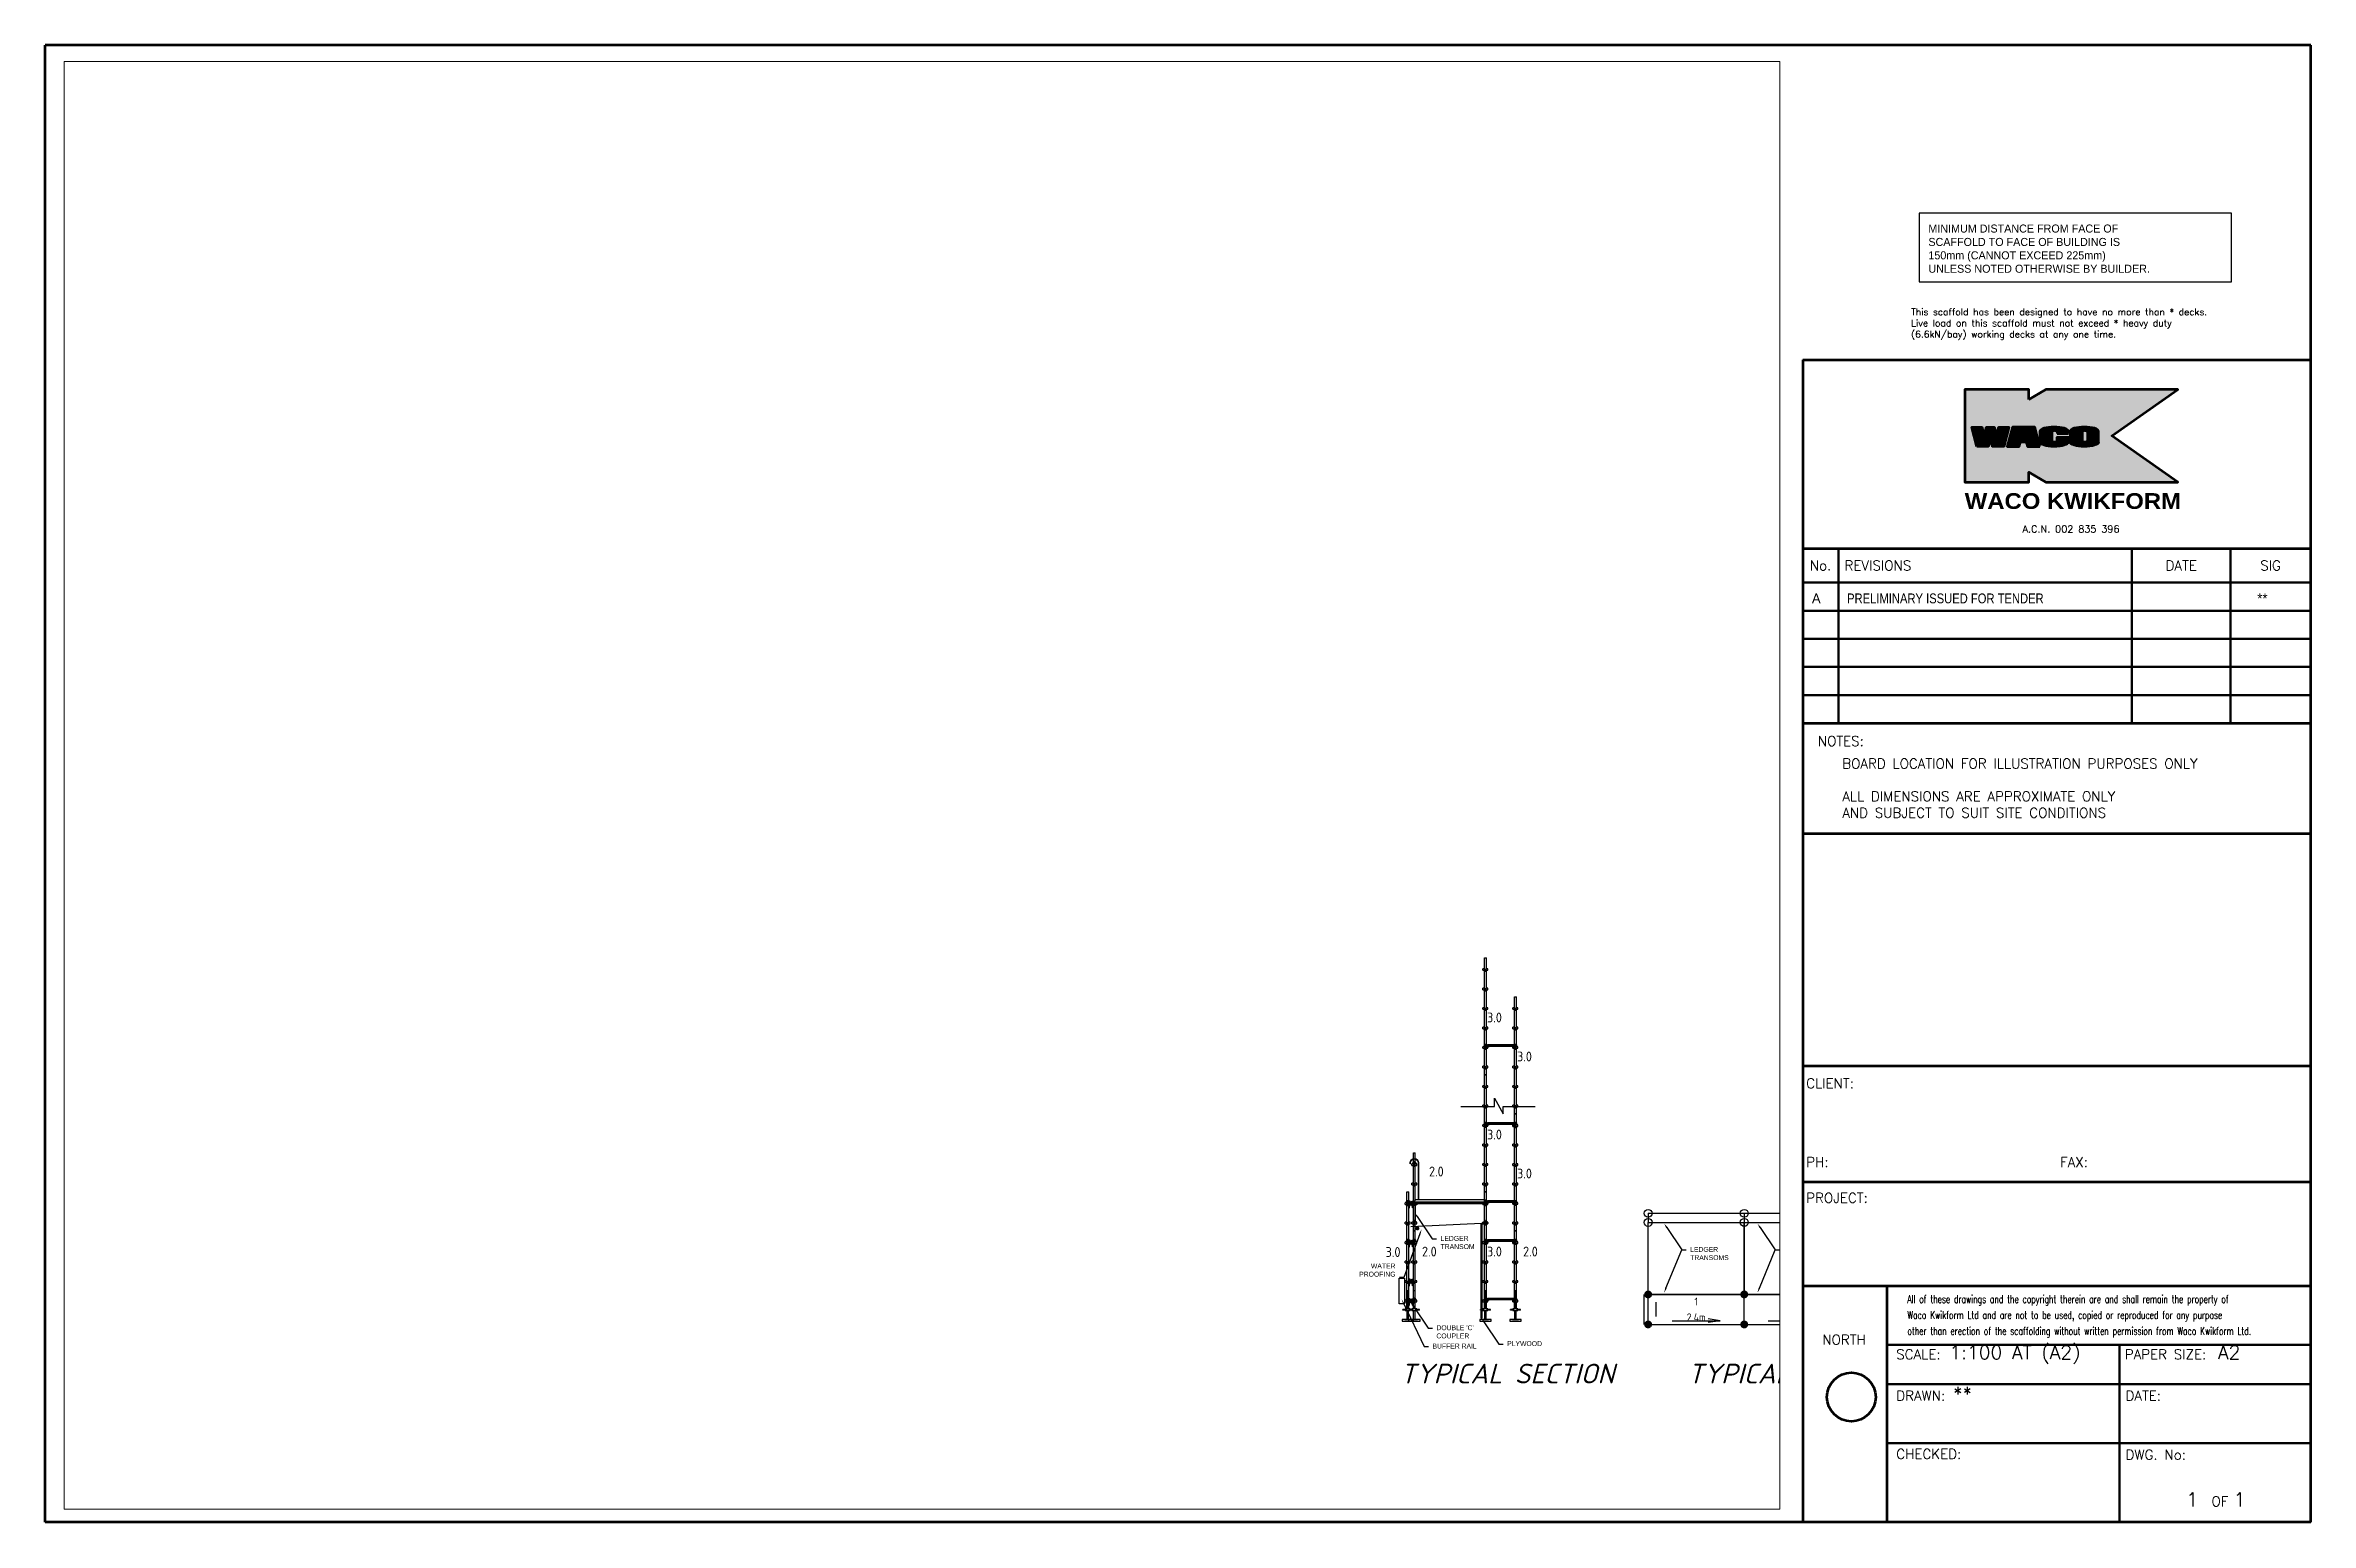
# Paper-space layout 'WACO Kwikform A2 Drawing Sheet No Ledgen' of a CAD drawing. Header units: millimetres. Extents: x 0 to 575, y 0 to 375.
# The model-space entities are those that its viewports show. They can reach past a viewport. Long polylines and large blocks are cut down to what shows.
import ezdxf
from ezdxf import colors
from ezdxf.entities.mleader import LeaderData, LeaderLine
from ezdxf.enums import TextEntityAlignment as Align
from ezdxf.math import Vec2, Vec3

# ---------------------------------------------------------------- set-up
doc = ezdxf.new("R2010")
doc.units = ezdxf.units.MM
doc.linetypes.add('KwikScaf_DASHED', pattern=[3.75, 2.5, -1.25])
doc.linetypes.add('KwikScaf_Line', pattern=[1, 1, 0])
doc.layers.get('0').update_dxf_attribs({"linetype": 'CONTINUOUS'})
for name, color, linetype in [('DISTANCE', 3, 'CONTINUOUS'), ('KwikScaf Matrix', 7, 'CONTINUOUS'), ('KwikScaf Schematic', 7, 'CONTINUOUS'), ('KwikScaf Sections', 7, 'CONTINUOUS')]:
    doc.layers.add(name, color=color, linetype=linetype)
for name, color, linetype, lineweight in [('Sheet 018', 10, 'CONTINUOUS', 18), ('Sheet 025', 7, 'CONTINUOUS', 25), ('Sheet 035', 5, 'CONTINUOUS', 35), ('Sheet 050', 130, 'CONTINUOUS', 50), ('Sheet 070', 180, 'CONTINUOUS', 70)]:
    doc.layers.add(name, color=color, linetype=linetype, lineweight=lineweight)
doc.layers.add('Viewport', color=7, linetype='CONTINUOUS', plot=False)
doc.styles.add('ARCH', font='archd.shx', dxfattribs={"height": 250})
doc.styles.add('KwikScaf ISO', font='isocp.shx')
doc.styles.add('ROMANS', font='romans')
doc.styles.add('WACO', font='')
doc.styles.get('WACO').set_extended_font_data('Arial Black')
pattern_1 = [(0, (0, 0), (0, 0.174625), [0.127, -0.047625]), (90, (0, 0), (-0.174625, 1e-17), [0.127, -0.047625])]

psp = doc.layouts.new('WACO Kwikform A2 Drawing Sheet No Ledgen')

# ---------------------------------------------------------------- texts
at = {"layer": 'DISTANCE', "style": 'ARCH'}
for s, p in [('MINIMUM DISTANCE FROM FACE OF ', (477.96, 327.44)), ('SCAFFOLD TO FACE OF BUILDING IS', (477.96, 324.04)), ('150mm (CANNOT EXCEED 225mm) ', (477.96, 320.64)), ('UNLESS NOTED OTHERWISE BY BUILDER.', (477.96, 317.24))]:
    psp.add_text(s, height=2.04, dxfattribs=at).set_placement(p)
at = {"layer": 'Sheet 018', "color": 7, "style": 'WACO', "width": 0.982356}
psp.add_text('WACO KWIKFORM', height=4, dxfattribs=at).set_placement((487.19, 257.27), (542.08, 257.27), align=Align.FIT)
at = {"layer": 'Sheet 018', "color": 7, "style": 'ROMANS'}
psp.add_text('A.C.N. 002 835 396', height=1.8, dxfattribs=at).set_placement((514.18, 251.28), align=Align.CENTER)
at = {"layer": 'Sheet 018', "color": 7, "style": 'ROMANS', "width": 0.7}
for s, p in [('All of these drawings and the copyright therein are and shall remain the property of ', (472.64, 55.61)), ('Waco Kwikform Ltd and are not to be used, copied or reproduced for any purpose ', (472.64, 51.57)), ('other than erection of the scaffolding without written permission from Waco Kwikform Ltd.', (472.64, 47.52))]:
    psp.add_text(s, height=2, dxfattribs=at).set_placement(p)
at = {"layer": 'Sheet 018', "color": 7, "insert": (473.59, 308.15), "char_height": 1.6999, "width": 95.7239, "attachment_point": 1, "style": 'ROMANS'}
psp.add_mtext('This scaffold has been designed to have no more than * decks.\\PLive load on this scaffold must not exceed * heavy duty \\P(6.6kN/bay) working decks at any one time.', dxfattribs=at)
at = {"layer": 'Sheet 025', "color": 7, "style": 'ROMANS'}
for s, p in [('No.', (450.6, 242.9)), ('DATE', (542.14, 242.9)), ('SIG', (564.82, 242.9))]:
    psp.add_text(s, height=2.5, dxfattribs=at).set_placement(p, align=Align.MIDDLE_CENTER)
psp.add_text('REVISIONS', height=2.5, dxfattribs=at).set_placement((456.69, 242.9), align=Align.MIDDLE_LEFT)
psp.add_text('NOTES:', height=2.5, dxfattribs=at).set_placement((449.89, 197.05))
at = {"layer": 'Sheet 025', "style": 'ROMANS'}
psp.add_text('NORTH', height=2.5, dxfattribs=at).set_placement((451.04, 45.07))
at = {"layer": 'Sheet 025', "color": 7, "insert": (456.1, 193.85), "char_height": 2.5, "width": 104.1343, "attachment_point": 1, "style": 'ROMANS'}
psp.add_mtext('BOARD LOCATION FOR ILLUSTRATION PURPOSES ONLY\\P\\PALL DIMENSIONS ARE APPROXIMATE ONLY\\PAND SUBJECT TO SUIT SITE CONDITIONS', dxfattribs=at)

msp = doc.modelspace()

# ---------------------------------------------------------------- texts
at = {"char_height": 500, "width": 5683.35, "attachment_point": 1, "style": 'KwikScaf ISO'}
for s, insert in [('{\\fISOCPEUR|b1|i1|c0|p34;TYPICAL SECTION}', (42561, 2827)), ('{\\fISOCPEUR|b1|i1|c0|p34;TYPICAL PLAN }', (49858, 2827))]:
    msp.add_mtext(s, dxfattribs=dict(at, insert=insert))
at = {"layer": 'KwikScaf Schematic', "style": 'KwikScaf ISO'}
for s, p in [('2.4m', (50071, 4006)), ('1', (50071, 4406)), ('2.4m', (52510, 4006))]:
    msp.add_text(s, height=200, dxfattribs=at).set_placement(p, align=Align.MIDDLE_CENTER)
at = {"layer": 'KwikScaf Sections', "color": 7, "style": 'KwikScaf ISO'}
for p in [(45425, 11620), (46187, 10629), (45425, 8648), (46187, 7657), (42851, 5664), (45425, 5676)]:
    msp.add_text('  3.0  ', height=250, dxfattribs=at).set_placement(p, align=Align.MIDDLE_RIGHT)
for p in [(43003, 7708), (42825, 5675), (45391, 5675)]:
    msp.add_text('  2.0  ', height=250, dxfattribs=at).set_placement(p, align=Align.MIDDLE_LEFT)

# ---------------------------------------------------------------- blocks, each defined once
blk = doc.blocks.new('REVDES')
at = {"style": 'ARCH'}
for tag, p in [('01', (2.31, 1.87)), ('03', (87.68, 1.87)), ('04', (115.37, 1.87))]:
    blk.add_attdef(tag, p, '', height=2.5, dxfattribs=at)
at = {"style": 'ARCH', "width": 0.85}
blk.add_attdef('02', (11.25, 1.87), '', height=2.5, dxfattribs=at)
blk = doc.blocks.new('REVISED TITLE')
at = {"layer": 'Sheet 025', "style": 'ROMANS'}
for s, p in [('CLIENT:', (-128.05, 110.15)), ('PH:', (-128.05, 90.15)), ('FAX:', (-63.6, 90.15)), ('PROJECT:', (-128.05, 81.06)), ('SCALE:', (-105.19, 41.33)), ('PAPER SIZE:', (-47.19, 41.33)), ('DRAWN:', (-105.19, 30.85)), ('DATE:', (-46.99, 30.85)), ('CHECKED:', (-105.19, 16.04)), ('DWG. No:', (-46.99, 15.86)), ('OF', (-25.18, 3.98))]:
    blk.add_text(s, height=2.5, dxfattribs=at).set_placement(p)
at = {"layer": 'Sheet 035', "style": 'ROMANS'}
for tag, p in [('CLIENT_CONTACT', (-110.61, 110.15)), ('ADDRESS_STREET', (-110.61, 100.15)), ('COMPANY', (-110.61, 105.15)), ('CITY', (-110.61, 95.15)), ('PHONE_NO.', (-110.61, 90.15)), ('FAX_NO.', (-46.16, 90.15)), ('PROJECT_TITLE:', (-110.61, 81.06)), ('PROJECT_DESCRIPTION', (-110.61, 76.06)), ('PROJECT_DESCRIPTION_2', (-110.61, 71.06)), ('PROJECT_DESCRIPTION_3', (-110.61, 66.06)), ('PROJECT_DESCRIPTION_4', (-110.61, 61.06)), ('SCALE', (-91.76, 41.33)), ('PAPER_SIZE', (-23.56, 41.33)), ('DRAFTSMAN', (-90.76, 30.85)), ('DATE', (-35.55, 30.85)), ('DWG_NO', (-46.15, 9.93))]:
    blk.add_attdef(tag, p, '', height=3.5, dxfattribs=at)
for tag, p in [('PAGE_NO.', (-30.05, 3.98)), ('OF_PAGES.', (-18.05, 3.98))]:
    blk.add_attdef(tag, text='', height=3.5, dxfattribs=at).set_placement(p, align=Align.CENTER)
blk = doc.blocks.new('2D Jack Adjustable Screw')
at = {"color": 0, "extrusion": (1, -1.83691e-16, 2.30446e-16)}
for p, q in [((-265.5, 100), (-273.5, 100)), ((-273.5, 100), (-273.5, -52)), ((-265.5, 100), (-265.5, -52)), ((-265.5, 42.5), (-40, 42.5)), ((-265.5, 5.5), (-40, 5.5)), ((-40, 87.75), (-35, 87.75)), ((-40, 87.75), (-40, 24)), ((-40, 24), (-40, -39.75)), ((-35, 151.5), (-20, 151.5)), ((-35, 62.25), (-35, 151.5)), ((-35, 62.25), (-20, 62.25)), ((-20, 62.25), (-20, 151.5)), ((-20, 87.75), (0, 87.75)), ((0, 24), (0, 87.75)), ((0, 42.5), (454.5, 42.5)), ((0, -39.75), (0, 24)), ((0, 5.5), (454.5, 5.5)), ((454.5, 24), (454.5, 42.5)), ((454.5, 5.5), (454.5, 24)), ((-265.5, -52), (-273.5, -52)), ((-40, -39.75), (-35, -39.75)), ((-20, -14.25), (-35, -14.25)), ((-35, -103.5), (-35, -14.25)), ((-35, -103.5), (-20, -103.5)), ((-20, -103.5), (-20, -14.25)), ((-20, -39.75), (0, -39.75))]:
    blk.add_line(p, q, dxfattribs=at)
blk = doc.blocks.new('2D Standard 3 Metre')
at = {"layer": 'KwikScaf Matrix', "color": 0, "extrusion": (0, 1, 0)}
for p, q in [((-185, -24), (-185, 24)), ((-185, 24), (-8, 24)), ((-33, 16), (7, 16)), ((-33, 16), (-33, 6)), ((-33, 6), (-33, -6)), ((-8, 64), (-8, 60)), ((-8, 64), (32, 64)), ((-8, 60), (-8, 22)), ((-8, 22), (32, 22)), ((-8, 22), (-8, 18)), ((32, 18), (-8, 18)), ((7, 6), (7, 16)), ((7, -6), (7, 6)), ((32, 60), (32, 64)), ((32, 22), (32, 60)), ((32, 24), (487, 24)), ((32, 18), (32, 22)), ((462, 16), (462, 6)), ((462, 16), (502, 16)), ((462, 6), (462, -6)), ((487, 64), (487, 60)), ((487, 64), (527, 64)), ((487, 60), (487, 22)), ((487, 22), (527, 22)), ((487, 22), (487, 18)), ((527, 18), (487, 18)), ((502, 6), (502, 16)), ((502, -6), (502, 6)), ((527, 60), (527, 64)), ((527, 22), (527, 60)), ((527, 24), (982, 24)), ((527, 18), (527, 22)), ((957, 16), (997, 16)), ((957, 16), (957, 6)), ((957, 6), (957, -6)), ((982, 64), (982, 60)), ((982, 64), (1022, 64)), ((982, 60), (982, 22)), ((982, 22), (1022, 22)), ((982, 22), (982, 18)), ((1022, 18), (982, 18)), ((997, 6), (997, 16)), ((997, -6), (997, 6)), ((1022, 60), (1022, 64)), ((1022, 22), (1022, 60)), ((1022, 24), (1477, 24)), ((1022, 18), (1022, 22)), ((1452, 16), (1492, 16)), ((1452, 16), (1452, 6)), ((1452, 6), (1452, -6)), ((1477, 64), (1477, 60)), ((1477, 64), (1517, 64)), ((1477, 60), (1477, 22)), ((1477, 22), (1517, 22)), ((1477, 22), (1477, 18)), ((1517, 18), (1477, 18)), ((1492, 6), (1492, 16)), ((1492, -6), (1492, 6)), ((1517, 60), (1517, 64)), ((1517, 22), (1517, 60)), ((1517, 24), (1972, 24)), ((1517, 18), (1517, 22)), ((1947, 16), (1987, 16)), ((1947, 16), (1947, 6)), ((1947, 6), (1947, -6)), ((1972, 64), (1972, 60)), ((1972, 64), (2012, 64)), ((1972, 60), (1972, 22)), ((1972, 22), (2012, 22)), ((1972, 22), (1972, 18)), ((2012, 18), (1972, 18)), ((1987, 6), (1987, 16)), ((1987, -6), (1987, 6)), ((2012, 60), (2012, 64)), ((2012, 22), (2012, 60)), ((2012, 24), (2467, 24)), ((2012, 18), (2012, 22)), ((2442, 16), (2442, 6)), ((2442, 16), (2482, 16)), ((2442, 6), (2442, -6)), ((2467, 64), (2467, 60)), ((2467, 64), (2507, 64)), ((2467, 60), (2467, 22)), ((2467, 22), (2507, 22)), ((2467, 22), (2467, 18)), ((2507, 18), (2467, 18)), ((2482, 6), (2482, 16)), ((2482, -6), (2482, 6)), ((2507, 60), (2507, 64)), ((2507, 22), (2507, 60)), ((2507, 24), (2787, 24)), ((2507, 18), (2507, 22)), ((2787, 24), (2787, -24)), ((-185, -24), (-8, -24)), ((-33, -6), (-33, -16)), ((-33, -16), (7, -16)), ((-8, -18), (32, -18)), ((-8, -18), (-8, -22)), ((-8, -22), (-8, -60)), ((-8, -22), (32, -22)), ((-8, -60), (-8, -64)), ((-8, -64), (32, -64)), ((7, -16), (7, -6)), ((32, -22), (32, -18)), ((32, -60), (32, -22)), ((32, -24), (487, -24)), ((32, -64), (32, -60)), ((462, -6), (462, -16)), ((462, -16), (502, -16)), ((487, -18), (527, -18)), ((487, -18), (487, -22)), ((487, -22), (487, -60)), ((487, -22), (527, -22)), ((487, -60), (487, -64)), ((487, -64), (527, -64)), ((502, -16), (502, -6)), ((527, -22), (527, -18)), ((527, -60), (527, -22)), ((527, -24), (982, -24)), ((527, -64), (527, -60)), ((957, -6), (957, -16)), ((957, -16), (997, -16)), ((982, -18), (1022, -18)), ((982, -18), (982, -22)), ((982, -22), (982, -60)), ((982, -22), (1022, -22)), ((982, -60), (982, -64)), ((982, -64), (1022, -64)), ((997, -16), (997, -6)), ((1022, -22), (1022, -18)), ((1022, -60), (1022, -22)), ((1022, -24), (1477, -24)), ((1022, -64), (1022, -60)), ((1452, -6), (1452, -16)), ((1452, -16), (1492, -16)), ((1477, -18), (1517, -18)), ((1477, -18), (1477, -22)), ((1477, -22), (1477, -60)), ((1477, -22), (1517, -22)), ((1477, -60), (1477, -64)), ((1477, -64), (1517, -64)), ((1492, -16), (1492, -6)), ((1517, -22), (1517, -18)), ((1517, -60), (1517, -22)), ((1517, -24), (1972, -24)), ((1517, -64), (1517, -60)), ((1947, -6), (1947, -16)), ((1947, -16), (1987, -16)), ((1972, -18), (2012, -18)), ((1972, -18), (1972, -22)), ((1972, -22), (1972, -60)), ((1972, -22), (2012, -22)), ((1972, -60), (1972, -64)), ((1972, -64), (2012, -64)), ((1987, -16), (1987, -6)), ((2012, -22), (2012, -18)), ((2012, -60), (2012, -22)), ((2012, -24), (2467, -24)), ((2012, -64), (2012, -60)), ((2442, -6), (2442, -16)), ((2442, -16), (2482, -16)), ((2467, -18), (2507, -18)), ((2467, -18), (2467, -22)), ((2467, -22), (2467, -60)), ((2467, -22), (2507, -22)), ((2467, -60), (2467, -64)), ((2467, -64), (2507, -64)), ((2482, -16), (2482, -6)), ((2507, -22), (2507, -18)), ((2507, -60), (2507, -22)), ((2507, -24), (2787, -24)), ((2507, -64), (2507, -60))]:
    blk.add_line(p, q, dxfattribs=at)
blk = doc.blocks.new('2D Standard 2 Metre')
at = {"layer": 'KwikScaf Matrix', "color": 0, "extrusion": (0, 1, 0)}
for p, q in [((-185, -24), (-185, 24)), ((-185, 24), (-8, 24)), ((-33, 16), (7, 16)), ((-33, 16), (-33, 6)), ((-33, 6), (-33, -6)), ((-8, 64), (-8, 60)), ((-8, 64), (32, 64)), ((-8, 60), (-8, 22)), ((-8, 22), (32, 22)), ((-8, 22), (-8, 18)), ((32, 18), (-8, 18)), ((7, 6), (7, 16)), ((7, -6), (7, 6)), ((32, 60), (32, 64)), ((32, 22), (32, 60)), ((32, 24), (487, 24)), ((32, 18), (32, 22)), ((462, 16), (502, 16)), ((462, 16), (462, 6)), ((462, 6), (462, -6)), ((487, 64), (487, 60)), ((487, 64), (527, 64)), ((487, 60), (487, 22)), ((487, 22), (527, 22)), ((487, 22), (487, 18)), ((527, 18), (487, 18)), ((502, 6), (502, 16)), ((502, -6), (502, 6)), ((527, 60), (527, 64)), ((527, 22), (527, 60)), ((527, 24), (982, 24)), ((527, 18), (527, 22)), ((957, 16), (997, 16)), ((957, 16), (957, 6)), ((957, 6), (957, -6)), ((982, 64), (982, 60)), ((982, 64), (1022, 64)), ((982, 60), (982, 22)), ((982, 22), (1022, 22)), ((982, 22), (982, 18)), ((1022, 18), (982, 18)), ((997, 6), (997, 16)), ((997, -6), (997, 6)), ((1022, 60), (1022, 64)), ((1022, 22), (1022, 60)), ((1022, 24), (1477, 24)), ((1022, 18), (1022, 22)), ((1452, 16), (1492, 16)), ((1452, 16), (1452, 6)), ((1452, 6), (1452, -6)), ((1477, 64), (1517, 64)), ((1477, 64), (1477, 60)), ((1477, 60), (1477, 22)), ((1477, 22), (1517, 22)), ((1477, 22), (1477, 18)), ((1517, 18), (1477, 18)), ((1492, 6), (1492, 16)), ((1492, -6), (1492, 6)), ((1517, 60), (1517, 64)), ((1517, 22), (1517, 60)), ((1517, 24), (1796, 24)), ((1517, 18), (1517, 22)), ((1796, 24), (1796, -24)), ((-185, -24), (-8, -24)), ((-33, -6), (-33, -16)), ((-33, -16), (7, -16)), ((-8, -18), (32, -18)), ((-8, -18), (-8, -22)), ((-8, -22), (-8, -60)), ((-8, -22), (32, -22)), ((-8, -60), (-8, -64)), ((-8, -64), (32, -64)), ((7, -16), (7, -6)), ((32, -22), (32, -18)), ((32, -60), (32, -22)), ((32, -24), (487, -24)), ((32, -64), (32, -60)), ((462, -6), (462, -16)), ((462, -16), (502, -16)), ((487, -18), (527, -18)), ((487, -18), (487, -22)), ((487, -22), (487, -60)), ((487, -22), (527, -22)), ((487, -60), (487, -64)), ((487, -64), (527, -64)), ((502, -16), (502, -6)), ((527, -22), (527, -18)), ((527, -60), (527, -22)), ((527, -24), (982, -24)), ((527, -64), (527, -60)), ((957, -6), (957, -16)), ((957, -16), (997, -16)), ((982, -18), (1022, -18)), ((982, -18), (982, -22)), ((982, -22), (982, -60)), ((982, -22), (1022, -22)), ((982, -60), (982, -64)), ((982, -64), (1022, -64)), ((997, -16), (997, -6)), ((1022, -22), (1022, -18)), ((1022, -60), (1022, -22)), ((1022, -24), (1477, -24)), ((1022, -64), (1022, -60)), ((1452, -6), (1452, -16)), ((1452, -16), (1492, -16)), ((1477, -18), (1517, -18)), ((1477, -18), (1477, -22)), ((1477, -22), (1517, -22)), ((1477, -22), (1477, -60)), ((1477, -60), (1477, -64)), ((1477, -64), (1517, -64)), ((1492, -16), (1492, -6)), ((1517, -22), (1517, -18)), ((1517, -60), (1517, -22)), ((1517, -24), (1796, -24)), ((1517, -64), (1517, -60))]:
    blk.add_line(p, q, dxfattribs=at)
blk = doc.blocks.new('Meshguard')
for p, q in [((-109, 0), (-109, -926)), ((-99, 0), (-99, -926)), ((99, -30), (99, 0)), ((109, -30), (109, 0)), ((99, -30), (109, -30)), ((-109, -926), (-99, -926))]:
    blk.add_line(p, q)
for radius in [109, 99.3]:
    blk.add_arc((0, 0), radius, 0, 180)
blk = doc.blocks.new('Double C Coupler')
at = {"color": 3}
for p, q in [((-120, 0), (-62, 0)), ((-120, -5), (-120, 0)), ((0, 0), (-58, 0)), ((0, -5), (0, 0)), ((-67, -5), (-120, -5)), ((-120, -62), (-120, -57)), ((-120, -57), (-67, -57)), ((-62, -62), (-120, -62)), ((-109, -5), (-109, -57)), ((-105, -62), (-75, -62)), ((-65, -55), (-65, -7)), ((-60, -2), (-60, -60)), ((-60, -2), (-60, -60)), ((-58, -62), (0, -62)), ((-55, -55), (-55, -7)), ((-53, -5), (0, -5)), ((0, -57), (-53, -57)), ((-15, -62), (-45, -62)), ((-11, -5), (-11, -57)), ((0, -62), (0, -57))]:
    blk.add_line(p, q, dxfattribs=at)
at = {"color": 3, "extrusion": (0, -1, 6.12303e-17)}
for p, q in [((-109, 27), (-109, 0)), ((-79, 27), (-109, 27)), ((-82, 0), (-79, 27)), ((-38, 0), (-41, 27)), ((-41, 27), (-11, 27)), ((-11, 27), (-11, 0)), ((-109, -62), (-109, -137)), ((-109, -137), (-99, -137)), ((-99, -137), (-90, -62)), ((-89, -57), (-83, -5)), ((-31, -57), (-37, -5)), ((-21, -137), (-30, -62)), ((-11, -137), (-21, -137)), ((-11, -62), (-11, -137))]:
    blk.add_line(p, q, dxfattribs=at)
at = {"color": 3}
for centre, start, end in [((-62, -2), 0, 90), ((-58, -2), 90, 180), ((-67, -7), 0, 90), ((-67, -55), 270, 0), ((-62, -60), 270, 0), ((-58, -60), 180, 270), ((-53, -7), 90, 180), ((-53, -55), 180, 270)]:
    blk.add_arc(centre, 2, start, end, dxfattribs=at)
blk = doc.blocks.new('0.8m Transom')
at = {"color": 2, "extrusion": (0, 1, -1.83691e-16)}
for p, q in [((63360, 14584), (63360, 14659)), ((63360, 14659), (63380, 14659)), ((63370, 14584), (63360, 14584)), ((63373, 14609), (63370, 14584)), ((63410, 14609), (63373, 14609)), ((63380, 14659), (63377, 14634)), ((63377, 14634), (63385, 14634)), ((63385, 14672), (64049, 14672)), ((63385, 14639), (63385, 14672)), ((63385, 14639), (64049, 14639)), ((63385, 14634), (63385, 14639)), ((63385, 14634), (64049, 14634)), ((63410, 14634), (63410, 14609)), ((64024, 14634), (64024, 14609)), ((64024, 14609), (64061, 14609)), ((64049, 14639), (64049, 14672)), ((64049, 14634), (64049, 14639)), ((64057, 14634), (64049, 14634)), ((64054, 14659), (64057, 14634)), ((64074, 14659), (64054, 14659)), ((64061, 14609), (64064, 14584)), ((64064, 14584), (64074, 14584)), ((64074, 14584), (64074, 14659))]:
    blk.add_line(p, q, dxfattribs=at)
blk = doc.blocks.new('1.8 Steel Board')
at = {"color": 20}
blk.add_lwpolyline([(64971, 13182), (66752, 13182), (66752, 13246), (64971, 13246)], close=True, dxfattribs=at)
blk = doc.blocks.new('1.8m Ledger')
at = {"color": 3, "extrusion": (0, 1, -1.83691e-16)}
for p, q in [((0, -75), (0, 0)), ((0, 0), (20, 0)), ((20, 0), (17, -25)), ((25, 13), (1755, 13)), ((25, -20), (25, 13)), ((1755, -20), (1755, 13)), ((1760, 0), (1763, -25)), ((1780, 0), (1760, 0)), ((1780, -75), (1780, 0)), ((10, -75), (0, -75)), ((13, -50), (10, -75)), ((50, -50), (13, -50)), ((17, -25), (25, -25)), ((25, -25), (25, -20)), ((25, -25), (1755, -25)), ((50, -25), (50, -50)), ((1730, -25), (1730, -50)), ((1730, -50), (1767, -50)), ((1755, -25), (1755, -20)), ((1763, -25), (1755, -25)), ((1767, -50), (1770, -75)), ((1770, -75), (1780, -75))]:
    blk.add_line(p, q, dxfattribs=at)

# ---------------------------------------------------------------- hatches: boundary and pattern name
h = msp.add_hatch(color=3)
edge = h.paths.add_edge_path()
edge.add_arc((42917, 6444), 25, 0, 360)
h = msp.add_hatch(color=3)
edge = h.paths.add_edge_path()
edge.add_arc((44721, 6444), 25, 0, 360)

# ---------------------------------------------------------------- linework, layer by layer
for p, q in [((44097, 9362), (44949, 9362)), ((44949, 9362), (44949, 9569)), ((44949, 9569), (45173, 9177)), ((45173, 9177), (45173, 9362)), ((45173, 9362), (45985, 9362))]:
    msp.add_line(p, q)
at = {"color": 3}
for p, q in [((42892, 6919), (42892, 6924)), ((42892, 6924), (42915, 6924)), ((42892, 6444), (42892, 6919)), ((42892, 6919), (42942, 6919)), ((42920, 6957), (42915, 6957)), ((42915, 6924), (42915, 6957)), ((42920, 6924), (42920, 6957)), ((42942, 6924), (42920, 6924)), ((42942, 6919), (42942, 6924)), ((42942, 6444), (42942, 6919)), ((44696, 6919), (44696, 6924)), ((44696, 6924), (44719, 6924)), ((44696, 6444), (44696, 6919)), ((44696, 6919), (44746, 6919)), ((44724, 6957), (44719, 6957)), ((44719, 6924), (44719, 6957)), ((44724, 6924), (44724, 6957)), ((44746, 6924), (44724, 6924)), ((44746, 6919), (44746, 6924)), ((44746, 6444), (44746, 6919)), ((48851, 6647), (58607, 6647)), ((48851, 6647), (48851, 6416)), ((51290, 6647), (51290, 6416))]:
    msp.add_line(p, q, dxfattribs=at)
at = {"color": 4}
msp.add_line((44797, 6396), (42827, 6306), dxfattribs=at)
at = {"color": 1}
msp.add_lwpolyline([(44609, 6386), (44626, 6386), (44626, 3986), (44609, 3986)], close=True, dxfattribs=at)
at = {"color": 3}
for points in [[(48851, 6416), (51290, 6416), (51290, 4587), (48851, 4587)], [(51290, 6416), (53729, 6416), (53729, 4587), (51290, 4587)]]:
    msp.add_lwpolyline(points, close=True, dxfattribs=at)
msp.add_lwpolyline([(42535, 5003), (42667, 5003), (42667, 4351), (42535, 4351)], close=True)
for centre, radius in [((42917, 6444), 25), ((42917, 6444), 25), ((44721, 6444), 25), ((44721, 6444), 25), ((48851, 6647), 100), ((48851, 6416), 100), ((51290, 6647), 100), ((51290, 6416), 100)]:
    msp.add_circle(centre, radius, dxfattribs=at)
at = {"layer": 'KwikScaf Schematic', "color": 3, "linetype": 'KwikScaf_DASHED'}
for p, q in [((48751, 3825), (48751, 4587)), ((49051, 4025), (49051, 4387))]:
    msp.add_line(p, q, dxfattribs=at)
at = {"layer": 'KwikScaf Schematic', "color": 3, "linetype": 'KwikScaf_Line'}
for p, q in [((48851, 4587), (51290, 4587)), ((48851, 3825), (48851, 4587)), ((51290, 3825), (51290, 4587)), ((51290, 4587), (53729, 4587)), ((48851, 3825), (51290, 3825)), ((49461, 3920), (50680, 3920)), ((50680, 3920), (50376, 3967)), ((50680, 3920), (50376, 3872)), ((51290, 3825), (53729, 3825)), ((51900, 3920), (53119, 3920))]:
    msp.add_line(p, q, dxfattribs=at)
for points in [[(48851, 4637, 100, 100, -0.198912), (48887, 4622, 100, 100, -0.198912), (48901, 4587, 100, 100, -0.198912), (48887, 4551, 100, 100, -0.198912), (48851, 4537, 100, 100, -0.198912), (48816, 4551, 100, 100, -0.198912), (48801, 4587, 100, 100, -0.198912), (48816, 4622, 100, 100, -0.198912)], [(51290, 4637, 100, 100, -0.198912), (51326, 4622, 100, 100, -0.198912), (51340, 4587, 100, 100, -0.198912), (51326, 4551, 100, 100, -0.198912), (51290, 4537, 100, 100, -0.198912), (51255, 4551, 100, 100, -0.198912), (51240, 4587, 100, 100, -0.198912), (51255, 4622, 100, 100, -0.198912)], [(51290, 4637, 100, 100, -0.198912), (51326, 4622, 100, 100, -0.198912), (51340, 4587, 100, 100, -0.198912), (51326, 4551, 100, 100, -0.198912), (51290, 4537, 100, 100, -0.198912), (51255, 4551, 100, 100, -0.198912), (51240, 4587, 100, 100, -0.198912), (51255, 4622, 100, 100, -0.198912)], [(51290, 3875, 100, 100, -0.198912), (51326, 3860, 100, 100, -0.198912), (51340, 3825, 100, 100, -0.198912), (51326, 3789, 100, 100, -0.198912), (51290, 3775, 100, 100, -0.198912), (51255, 3789, 100, 100, -0.198912), (51240, 3825, 100, 100, -0.198912), (51255, 3860, 100, 100, -0.198912)]]:
    msp.add_lwpolyline(points, format="xyseb", close=True, dxfattribs=at)
at = {"layer": 'KwikScaf Schematic', "color": 3, "linetype": 'KwikScaf_Line', "const_width": 100}
for points in [[(48851, 3875, -0.198912), (48887, 3860, -0.198912), (48901, 3825, -0.198912), (48887, 3789, -0.198912), (48851, 3775, -0.198912), (48816, 3789, -0.198912), (48801, 3825, -0.198912), (48816, 3860, -0.198912)], [(51290, 3875, -0.198912), (51326, 3860, -0.198912), (51340, 3825, -0.198912), (51326, 3789, -0.198912), (51290, 3775, -0.198912), (51255, 3789, -0.198912), (51240, 3825, -0.198912), (51255, 3860, -0.198912)]]:
    msp.add_lwpolyline(points, format="xyb", close=True, dxfattribs=at)
at = {"layer": 'KwikScaf Sections', "color": 40, "const_width": 50}
for points in [[(44697, 10907, 1), (44747, 10907, 1)], [(45459, 10907, 1), (45509, 10907, 1)], [(44697, 8925, 1), (44747, 8925, 1)], [(45459, 8925, 1), (45509, 8925, 1)], [(42892, 7929, 1), (42942, 7929, 1)], [(42722, 6939, 1), (42772, 6939, 1)], [(45458, 6939, 1), (45508, 6939, 1)], [(42725, 5954, 1), (42775, 5954, 1)], [(42893, 5954, 1), (42943, 5954, 1)], [(42970, 6263, 1), (43020, 6263, 1)], [(44697, 5954, 1), (44747, 5954, 1)], [(45459, 5954, 1), (45509, 5954, 1)], [(42724, 4463, 1), (42774, 4463, 1)], [(42892, 4463, 1), (42942, 4463, 1)], [(44696, 4463, 1), (44746, 4463, 1)], [(45458, 4463, 1), (45508, 4463, 1)]]:
    msp.add_lwpolyline(points, format="xyb", close=True, dxfattribs=at)
at = {"layer": 'KwikScaf Sections', "color": 200}
for points in [[(42604, 3909), (42894, 3909), (42894, 3947), (42604, 3947)], [(42772, 3909), (43062, 3909), (43062, 3947), (42772, 3947)], [(44576, 3909), (44866, 3909), (44866, 3947), (44576, 3947)], [(45338, 3909), (45628, 3909), (45628, 3947), (45338, 3947)]]:
    msp.add_lwpolyline(points, close=True, dxfattribs=at)

# ---------------------------------------------------------------- block references
for name, p in [('0.8m Transom', (-18615, -3740)), ('0.8m Transom', (-18615, -5722)), ('Double C Coupler', (42893, 6927)), ('1.8 Steel Board', (-22040, -6258)), ('1.8m Ledger', (42942, 6921)), ('0.8m Transom', (-18615, -7702)), ('Double C Coupler', (42893, 5936)), ('0.8m Transom', (-18615, -8693)), ('Double C Coupler', (42893, 4946)), ('Double C Coupler', (42893, 4449)), ('0.8m Transom', (-18615, -10178))]:
    msp.add_blockref(name, p)
at = {"xscale": -1}
msp.add_blockref('Meshguard', (42917, 7929), dxfattribs=at)
at = {"layer": 'KwikScaf Sections', "color": 180, "rotation": 90}
for name, p in [('2D Standard 3 Metre', (44721, 10351)), ('2D Standard 3 Metre', (45483, 9360)), ('2D Standard 3 Metre', (44721, 7379)), ('2D Standard 3 Metre', (45483, 6388)), ('2D Standard 2 Metre', (42917, 6388)), ('2D Standard 3 Metre', (42749, 4407)), ('2D Standard 3 Metre', (44721, 4407)), ('2D Standard 2 Metre', (42917, 4407)), ('2D Standard 2 Metre', (45483, 4407))]:
    msp.add_blockref(name, p, dxfattribs=at)
at = {"layer": 'KwikScaf Sections', "color": 190, "rotation": 90}
for p in [(42773, 4221), (42941, 4221), (44745, 4221), (45507, 4221)]:
    msp.add_blockref('2D Jack Adjustable Screw', p, dxfattribs=at)

msp.set_redraw_order([(e.dxf.handle, doc.entitydb.next_handle()) for e in msp.query("TEXT MTEXT ATTDEF DIMENSION ARC_DIMENSION")])  # texts and dimensions are drawn at this point

# ---------------------------------------------------------------- leaders
ml = msp.add_multileader_mtext('Standard')
ml.set_content('LEDGER\\PTRANSOM', color=256)
ml.set_leader_properties(color=256, linetype='ByLayer', lineweight=-1)
ml.build(insert=Vec2(0, 0))
ml.multileader.update_dxf_attribs({"text_right_attachment_type": 4, "dogleg_length": 0.36, "arrow_head_size": 125})
ctx = ml.context
ctx.base_point, ctx.char_height, ctx.arrow_head_size, ctx.landing_gap_size, ctx.plane_origin = Vec3(43483, 5997), 125, 125, 100, Vec3(42921, 6667)
ctx.right_attachment = 4
notes = []
notes.append((ctx, [(0, (1, 1, 0), (43482, 5997), (1, 0), 0.36, [(0, [(42921, 6667), (43373, 5997)], 0, [])])]))
ctx.mtext.insert, ctx.mtext.flow_direction = Vec3(43583, 6072), 5
ml = msp.add_multileader_mtext('Standard')
ml.set_content('LEDGER\\PTRANSOMS', color=256)
ml.set_leader_properties(color=256, linetype='ByLayer', lineweight=-1)
ml.build(insert=Vec2(0, 0))
ml.multileader.update_dxf_attribs({"text_right_attachment_type": 4, "dogleg_length": 0.36, "arrow_head_size": 125})
ctx = ml.context
ctx.base_point, ctx.char_height, ctx.arrow_head_size, ctx.landing_gap_size, ctx.plane_origin = Vec3(49818, 5717), 125, 125, 100, Vec3(49256, 6387)
ctx.right_attachment = 4
notes.append((ctx, [(0, (1, 1, 0), (49818, 5717), (1, 0), 0.36, [(0, [(49256, 6387), (49708, 5717)], 0, [])])]))
ctx.mtext.insert, ctx.mtext.flow_direction = Vec3(49918, 5792), 5
ml = msp.add_multileader_mtext('Standard')
ml.set_content('LEDGER\\PTRANSOMS', color=256)
ml.set_leader_properties(color=256, linetype='ByLayer', lineweight=-1)
ml.build(insert=Vec2(0, 0))
ml.multileader.update_dxf_attribs({"text_right_attachment_type": 4, "dogleg_length": 0.36, "arrow_head_size": 125})
ctx = ml.context
ctx.base_point, ctx.char_height, ctx.arrow_head_size, ctx.landing_gap_size, ctx.plane_origin = Vec3(52188, 5717), 125, 125, 100, Vec3(51626, 6387)
ctx.right_attachment = 4
notes.append((ctx, [(0, (1, 1, 0), (52187, 5717), (1, 0), 0.36, [(0, [(51626, 6387), (52078, 5717)], 0, [])])]))
ctx.mtext.insert, ctx.mtext.flow_direction = Vec3(52288, 5792), 5
ml = msp.add_multileader_mtext('Standard')
ml.set_content('WATER\\PPROOFING', color=256)
ml.set_leader_properties(color=256, linetype='ByLayer', lineweight=-1)
ml.build(insert=Vec2(0, 0))
ml.multileader.update_dxf_attribs({"text_right_attachment_type": 4, "dogleg_length": 0.36, "arrow_head_size": 125})
ctx = ml.context
ctx.base_point, ctx.char_height, ctx.arrow_head_size, ctx.landing_gap_size, ctx.plane_origin = Vec3(41421, 5297), 125, 125, 100, Vec3(43100, 5684)
ctx.right_attachment, ctx.text_align_type = 4, 2
notes.append((ctx, [(0, (1, 1, 0), (42538, 5014), (-1, 0), 0.36, [(0, [(43100, 6239), (42648, 5014)], 0, [])])]))
ctx.mtext.insert, ctx.mtext.alignment, ctx.mtext.flow_direction = Vec3(42438, 5372), 3, 5
ml = msp.add_multileader_mtext('Standard')
ml.set_content(' ', color=256)
ml.set_leader_properties(color=256, linetype='ByLayer', lineweight=-1)
ml.build(insert=Vec2(0, 0))
ml.multileader.update_dxf_attribs({"text_right_attachment_type": 4, "dogleg_length": 0.36, "arrow_head_size": 125})
ctx = ml.context
ctx.base_point, ctx.char_height, ctx.arrow_head_size, ctx.landing_gap_size, ctx.plane_origin = Vec3(49818, 5723), 125, 125, 100, Vec3(49256, 5053)
ctx.right_attachment = 4
notes.append((ctx, [(0, (1, 1, 0), (49818, 5723), (1, 0), 0.36, [(0, [(49256, 4630), (49708, 5723)], 0, [])])]))
ctx.mtext.insert, ctx.mtext.flow_direction = Vec3(49918, 5785), 5
ml = msp.add_multileader_mtext('Standard')
ml.set_content(' ', color=256)
ml.set_leader_properties(color=256, linetype='ByLayer', lineweight=-1)
ml.build(insert=Vec2(0, 0))
ml.multileader.update_dxf_attribs({"text_right_attachment_type": 4, "dogleg_length": 0.36, "arrow_head_size": 125})
ctx = ml.context
ctx.base_point, ctx.char_height, ctx.arrow_head_size, ctx.landing_gap_size, ctx.plane_origin = Vec3(52188, 5723), 125, 125, 100, Vec3(51626, 5053)
ctx.right_attachment = 4
notes.append((ctx, [(0, (1, 1, 0), (52187, 5723), (1, 0), 0.36, [(0, [(51626, 4630), (52078, 5723)], 0, [])])]))
ctx.mtext.insert, ctx.mtext.flow_direction = Vec3(52288, 5785), 5
ml = msp.add_multileader_mtext('Standard')
ml.set_content('BUFFER RAIL', color=256)
ml.set_leader_properties(color=256, linetype='ByLayer', lineweight=-1)
ml.build(insert=Vec2(0, 0))
ml.multileader.update_dxf_attribs({"text_right_attachment_type": 4, "dogleg_length": 0.36, "arrow_head_size": 125})
ctx = ml.context
ctx.base_point, ctx.char_height, ctx.arrow_head_size, ctx.landing_gap_size, ctx.plane_origin = Vec3(43278, 3263), 125, 125, 100, Vec3(42717, 3933)
ctx.right_attachment = 4
notes.append((ctx, [(0, (1, 1, 0), (43278, 3263), (1, 0), 0.36, [(0, [(42597, 4457), (43168, 3263)], 0, [])])]))
ctx.mtext.insert, ctx.mtext.flow_direction = Vec3(43378, 3338), 5
ml = msp.add_multileader_mtext('Standard')
ml.set_content("DOUBLE 'C'\\PCOUPLER", color=256)
ml.set_leader_properties(color=256, linetype='ByLayer', lineweight=-1)
ml.build(insert=Vec2(0, 0))
ml.multileader.update_dxf_attribs({"text_right_attachment_type": 4, "dogleg_length": 0.36, "arrow_head_size": 125})
ctx = ml.context
ctx.base_point, ctx.char_height, ctx.arrow_head_size, ctx.landing_gap_size, ctx.plane_origin = Vec3(43377, 3729), 125, 125, 100, Vec3(42815, 4399)
ctx.right_attachment = 4
notes.append((ctx, [(0, (1, 1, 0), (43376, 3729), (1, 0), 0.36, [(0, [(42815, 4399), (43267, 3729)], 0, [])])]))
ctx.mtext.insert, ctx.mtext.flow_direction = Vec3(43477, 3804), 5
ml = msp.add_multileader_mtext('Standard')
ml.set_content('PLYWOOD', color=256)
ml.set_leader_properties(color=256, linetype='ByLayer', lineweight=-1)
ml.build(insert=Vec2(0, 0))
ml.multileader.update_dxf_attribs({"text_right_attachment_type": 4, "dogleg_length": 0.36, "arrow_head_size": 125})
ctx = ml.context
ctx.base_point, ctx.char_height, ctx.arrow_head_size, ctx.landing_gap_size, ctx.plane_origin = Vec3(45174, 3325), 125, 125, 100, Vec3(44612, 3996)
ctx.right_attachment = 4
notes.append((ctx, [(0, (1, 1, 0), (45173, 3325), (1, 0), 0.36, [(0, [(44612, 3996), (45064, 3325)], 0, [])])]))
ctx.mtext.insert, ctx.mtext.flow_direction = Vec3(45274, 3400), 5
for ctx, leaders in notes:
    for number, flags, end, landing, length, lines in leaders:
        leader = LeaderData()
        leader.index, (leader.has_last_leader_line, leader.has_dogleg_vector, leader.attachment_direction) = number, flags
        leader.last_leader_point, leader.dogleg_vector, leader.dogleg_length = Vec3(end), Vec3(landing), length
        for number, points, colour, breaks in lines:
            line = LeaderLine()
            line.index, line.vertices, line.color, line.breaks = number, Vec3.list(points), colors.encode_raw_color(colour), breaks
            leader.lines.append(line)
        ctx.leaders.append(leader)

# ---------------------------------------------------------------- hatches: boundary and pattern name
h = psp.add_hatch()
h.set_pattern_fill('ANGLE', color=140, scale=0.025, style=0)
h.set_pattern_definition(pattern_1)
h.paths.add_polyline_path([(493.69, 275.27), (494.27, 273.1), (497.09, 273.1), (498.42, 278.06), (495.82, 278.06), (495.23, 275.87), (494.64, 278.06), (492.73, 278.06), (492.14, 275.87), (491.55, 278.06), (488.96, 278.06), (490.29, 273.1), (493.11, 273.1)])
h = psp.add_hatch()
h.set_pattern_fill('ANGLE', color=140, scale=0.025, style=0)
h.set_pattern_definition(pattern_1)
h.paths.add_polyline_path([(504.96, 278.06), (499.32, 278.06), (497.99, 273.1), (501.01, 273.1), (501.33, 274.31), (502.79, 274.31), (503.11, 273.1), (506.29, 273.1)])
h.paths.add_polyline_path([(502.14, 276.71), (502.6, 274.99), (501.68, 274.99)], flags=16)
h = psp.add_hatch()
h.set_pattern_fill('ANGLE', color=140, scale=0.025, style=0)
h.set_pattern_definition(pattern_1)
edge = h.paths.add_edge_path()
edge.add_ellipse((509.97, 276.84), major_axis=(-0.658, 0), ratio=0.455652, start_angle=180, end_angle=360, ccw=False)
edge.add_line((510.63, 276.84), (510.63, 276.42))
edge.add_line((510.63, 276.42), (513.49, 276.42))
edge.add_line((513.49, 276.42), (513.49, 276.96))
edge.add_ellipse((509.88, 276.96), major_axis=(-3.61, 0), ratio=0.304653, start_angle=180, end_angle=360)
edge.add_line((506.27, 276.96), (506.27, 274.2))
edge.add_ellipse((509.88, 274.2), major_axis=(-3.61, 0), ratio=0.304653, start_angle=0, end_angle=180)
edge.add_line((513.49, 274.2), (513.49, 275.5))
edge.add_line((513.49, 275.5), (510.63, 275.5))
edge.add_line((510.63, 275.5), (510.63, 274.44))
edge.add_ellipse((509.97, 274.48), major_axis=(-0.658, 0), ratio=0.455652, start_angle=0, end_angle=180, ccw=False)
edge.add_line((509.31, 274.48), (509.31, 276.88))
h = psp.add_hatch()
h.set_pattern_fill('ANGLE', color=140, scale=0.025, style=0)
h.set_pattern_definition(pattern_1)
edge = h.paths.add_edge_path()
edge.add_ellipse((517.56, 276.96), major_axis=(-3.61, 0), ratio=0.304653, start_angle=180, end_angle=360)
edge.add_line((513.95, 276.96), (513.95, 274.2))
edge.add_ellipse((517.56, 274.2), major_axis=(-3.61, 0), ratio=0.304653, start_angle=0, end_angle=180)
edge.add_line((521.17, 274.2), (521.17, 276.96))
edge = h.paths.add_edge_path(flags=16)
edge.add_ellipse((517.65, 276.84), major_axis=(-0.658, 0), ratio=0.455652, start_angle=180, end_angle=360, ccw=False)
edge.add_line((518.31, 276.84), (518.31, 274.44))
edge.add_ellipse((517.65, 274.48), major_axis=(-0.658, 0), ratio=0.455652, start_angle=0, end_angle=180, ccw=False)
edge.add_line((517, 274.48), (517, 276.88))
at = {"layer": 'Sheet 070'}
h = psp.add_hatch(color=51, dxfattribs=at)
h.paths.add_polyline_path([(501.68, 274.99), (502.6, 274.99), (502.14, 276.71)], flags=0)
h.paths.add_polyline_path([(506.29, 273.1), (504.96, 278.06), (499.32, 278.06), (497.99, 273.1), (501.01, 273.1), (501.33, 274.31), (502.79, 274.31), (503.11, 273.1)], flags=16)
h.paths.add_polyline_path([(490.29, 273.1), (488.96, 278.06), (491.55, 278.06), (492.14, 275.87), (492.73, 278.06), (494.64, 278.06), (495.23, 275.87), (495.82, 278.06), (498.42, 278.06), (497.09, 273.1), (494.27, 273.1), (493.69, 275.27), (493.11, 273.1)], flags=16)
h.paths.add_polyline_path([(503.44, 285.06), (503.44, 287.56), (487.19, 287.56), (487.19, 264.06), (503.44, 264.06), (503.44, 266.56), (507.77, 264.06), (541.27, 264.06), (524.49, 275.81), (541.27, 287.56), (507.77, 287.56)])
edge = h.paths.add_edge_path(flags=16)
edge.add_line((510.63, 274.48), (510.63, 275.5))
edge.add_line((510.63, 275.5), (513.49, 275.5))
edge.add_line((513.49, 275.5), (513.49, 274.2))
edge.add_ellipse((509.88, 274.2), major_axis=(-3.61, 0), ratio=0.304653, start_angle=0, end_angle=180, ccw=False)
edge.add_line((506.27, 274.2), (506.27, 276.96))
edge.add_ellipse((509.88, 276.96), major_axis=(-3.61, 0), ratio=0.304653, start_angle=180, end_angle=360, ccw=False)
edge.add_line((513.49, 276.96), (513.49, 276.42))
edge.add_line((513.49, 276.42), (510.63, 276.42))
edge.add_line((510.63, 276.42), (510.63, 276.84))
edge.add_ellipse((509.97, 276.84), major_axis=(-0.658, 0), ratio=0.455652, start_angle=180, end_angle=360)
edge.add_line((509.31, 276.84), (509.31, 274.48))
edge.add_ellipse((509.97, 274.48), major_axis=(-0.658, 0), ratio=0.455652, start_angle=0, end_angle=180)
edge = h.paths.add_edge_path(flags=16)
edge.add_ellipse((517.56, 274.2), major_axis=(-3.61, 0), ratio=0.304653, start_angle=0, end_angle=180, ccw=False)
edge.add_line((513.95, 274.2), (513.95, 276.96))
edge.add_ellipse((517.56, 276.96), major_axis=(-3.61, 0), ratio=0.304653, start_angle=180, end_angle=360, ccw=False)
edge.add_line((521.17, 276.96), (521.17, 274.2))
edge = h.paths.add_edge_path(flags=0)
edge.add_line((517, 276.84), (517, 274.48))
edge.add_ellipse((517.65, 274.48), major_axis=(-0.658, 0), ratio=0.455652, start_angle=0, end_angle=180)
edge.add_line((518.31, 274.48), (518.31, 276.84))
edge.add_ellipse((517.65, 276.84), major_axis=(-0.658, 0), ratio=0.455652, start_angle=180, end_angle=360)

# ---------------------------------------------------------------- linework, layer by layer
at = {"layer": 'DISTANCE'}
psp.add_lwpolyline([(475.65, 314.96), (554.86, 314.96), (554.86, 332.4), (475.65, 332.4)], close=True, dxfattribs=at)
at = {"layer": 'Sheet 050', "color": 7}
for p, q in [((455.13, 202.86), (455.13, 247.24)), ((529.64, 202.86), (529.64, 247.24)), ((554.64, 202.86), (554.64, 247.24)), ((446.08, 238.56), (575, 238.56)), ((446.08, 231.42), (575, 231.42)), ((446.08, 224.28), (575, 224.28)), ((446.08, 217.14), (575, 217.14)), ((446.08, 210), (575, 210)), ((467.54, 45), (575, 45)), ((526.5, 0), (526.5, 45)), ((467.54, 35), (575, 35)), ((467.54, 20), (575, 20))]:
    psp.add_line(p, q, dxfattribs=at)
at = {"layer": 'Sheet 070', "color": 7}
for p, q in [((575, 375), (0, 375)), ((0, 0), (0, 375)), ((575, 0), (575, 375)), ((446.08, 295.14), (575, 295.14)), ((446.08, 295.14), (446.08, 0)), ((446.08, 247.24), (575, 247.24)), ((446.08, 202.86), (575, 202.86)), ((446.08, 174.81), (575, 174.81)), ((446.1, 115.87), (575, 115.87)), ((446.1, 86.35), (575, 86.35)), ((446.08, 60), (575, 60)), ((467.54, -0.18), (467.54, 59.82)), ((575, 0), (0, 0))]:
    psp.add_line(p, q, dxfattribs=at)
at = {"layer": 'Sheet 070'}
for p, q in [((506.27, 276.96), (506.27, 274.2)), ((509.31, 276.84), (509.31, 274.48)), ((510.63, 276.84), (510.63, 276.42)), ((510.63, 276.42), (513.49, 276.42)), ((513.49, 276.42), (513.49, 276.96)), ((513.95, 276.96), (513.95, 274.2)), ((517, 276.84), (517, 274.48)), ((518.31, 276.84), (518.31, 274.48)), ((521.17, 274.2), (521.17, 276.96))]:
    psp.add_line(p, q, dxfattribs=at)
at = {"layer": 'Sheet 070', "color": 7}
psp.add_lwpolyline([(503.44, 285.06), (503.44, 287.56), (487.19, 287.56), (487.19, 264.06), (503.44, 264.06), (503.44, 266.56), (507.77, 264.06), (541.27, 264.06), (524.49, 275.81), (541.27, 287.56), (507.77, 287.56)], close=True, dxfattribs=at)
at = {"layer": 'Sheet 070'}
for points in [[(490.29, 273.1), (488.96, 278.06), (491.55, 278.06), (492.14, 275.87), (492.73, 278.06), (494.64, 278.06), (495.23, 275.87), (495.82, 278.06), (498.42, 278.06), (497.09, 273.1), (494.27, 273.1), (493.69, 275.27), (493.11, 273.1), (490.29, 273.1)], [(506.29, 273.1), (504.96, 278.06), (499.32, 278.06), (497.99, 273.1), (501.01, 273.1), (501.33, 274.31), (502.79, 274.31), (503.11, 273.1)], [(501.68, 274.99), (502.6, 274.99), (502.14, 276.71)]]:
    psp.add_lwpolyline(points, close=True, dxfattribs=at)
psp.add_lwpolyline([(510.63, 274.48), (510.63, 275.5), (513.49, 275.5), (513.49, 274.2)], dxfattribs=at)
at = {"layer": 'Sheet 070', "color": 7}
psp.add_circle((458.41, 31.74), 6.19, dxfattribs=at)
at = {"layer": 'Sheet 070'}
for centre, major_axis, ratio in [((509.88, 276.96), (-3.61, 0), 0.304653), ((509.97, 276.84), (-0.658, 0), 0.455652), ((517.56, 276.96), (-3.61, 0), 0.304653), ((517.65, 276.84), (-0.658, 0), 0.455652)]:
    psp.add_ellipse(centre, major_axis=major_axis, ratio=ratio, start_param=3.141593, end_param=6.283185, dxfattribs=at)
at = {"layer": 'Sheet 070', "extrusion": (0, 0, -1)}
for centre, major_axis, ratio in [((509.88, 274.2), (-3.61, 0), 0.304653), ((509.97, 274.48), (-0.658, 0), 0.455652), ((517.56, 274.2), (-3.61, 0), 0.304653), ((517.65, 274.48), (-0.658, 0), 0.455652)]:
    psp.add_ellipse(centre, major_axis=major_axis, ratio=ratio, start_param=3.141593, end_param=6.283185, dxfattribs=at)

# ---------------------------------------------------------------- block references
at = {"color": 7}
ref = psp.add_blockref('REVDES', (446.08, 231.42), dxfattribs=at)
ref.add_attrib('01', 'A', (448.39, 233.29), dxfattribs={"height": 2.5, "style": 'ARCH'})
ref.add_attrib('02', 'PRELIMINARY ISSUED FOR TENDER', (457.33, 233.29), dxfattribs={"height": 2.5, "style": 'ARCH', "width": 0.85})
ref.add_attrib('04', '**', (561.45, 233.29), dxfattribs={"height": 2.5, "style": 'ARCH'})
psp.add_blockref('REVISED TITLE', (575, 0)).add_auto_attribs({'SCALE': '1:100 AT (A2)', 'PAPER_SIZE': 'A2', 'DRAFTSMAN': '**', 'PAGE_NO.': '1', 'OF_PAGES.': '1'})

psp.set_redraw_order([(e.dxf.handle, doc.entitydb.next_handle()) for e in psp.query("TEXT MTEXT ATTDEF DIMENSION ARC_DIMENSION")])  # texts and dimensions are drawn at this point

# ---------------------------------------------------------------- viewports
at = {"layer": 'Viewport', "color": 7}
psp.add_viewport(center=(222.53, 187.07), size=(435.45, 367.5439), view_center_point=(30420.99, 17514.69), view_height=36754.3866, dxfattribs=at)

doc.saveas('drawing.dxf')
